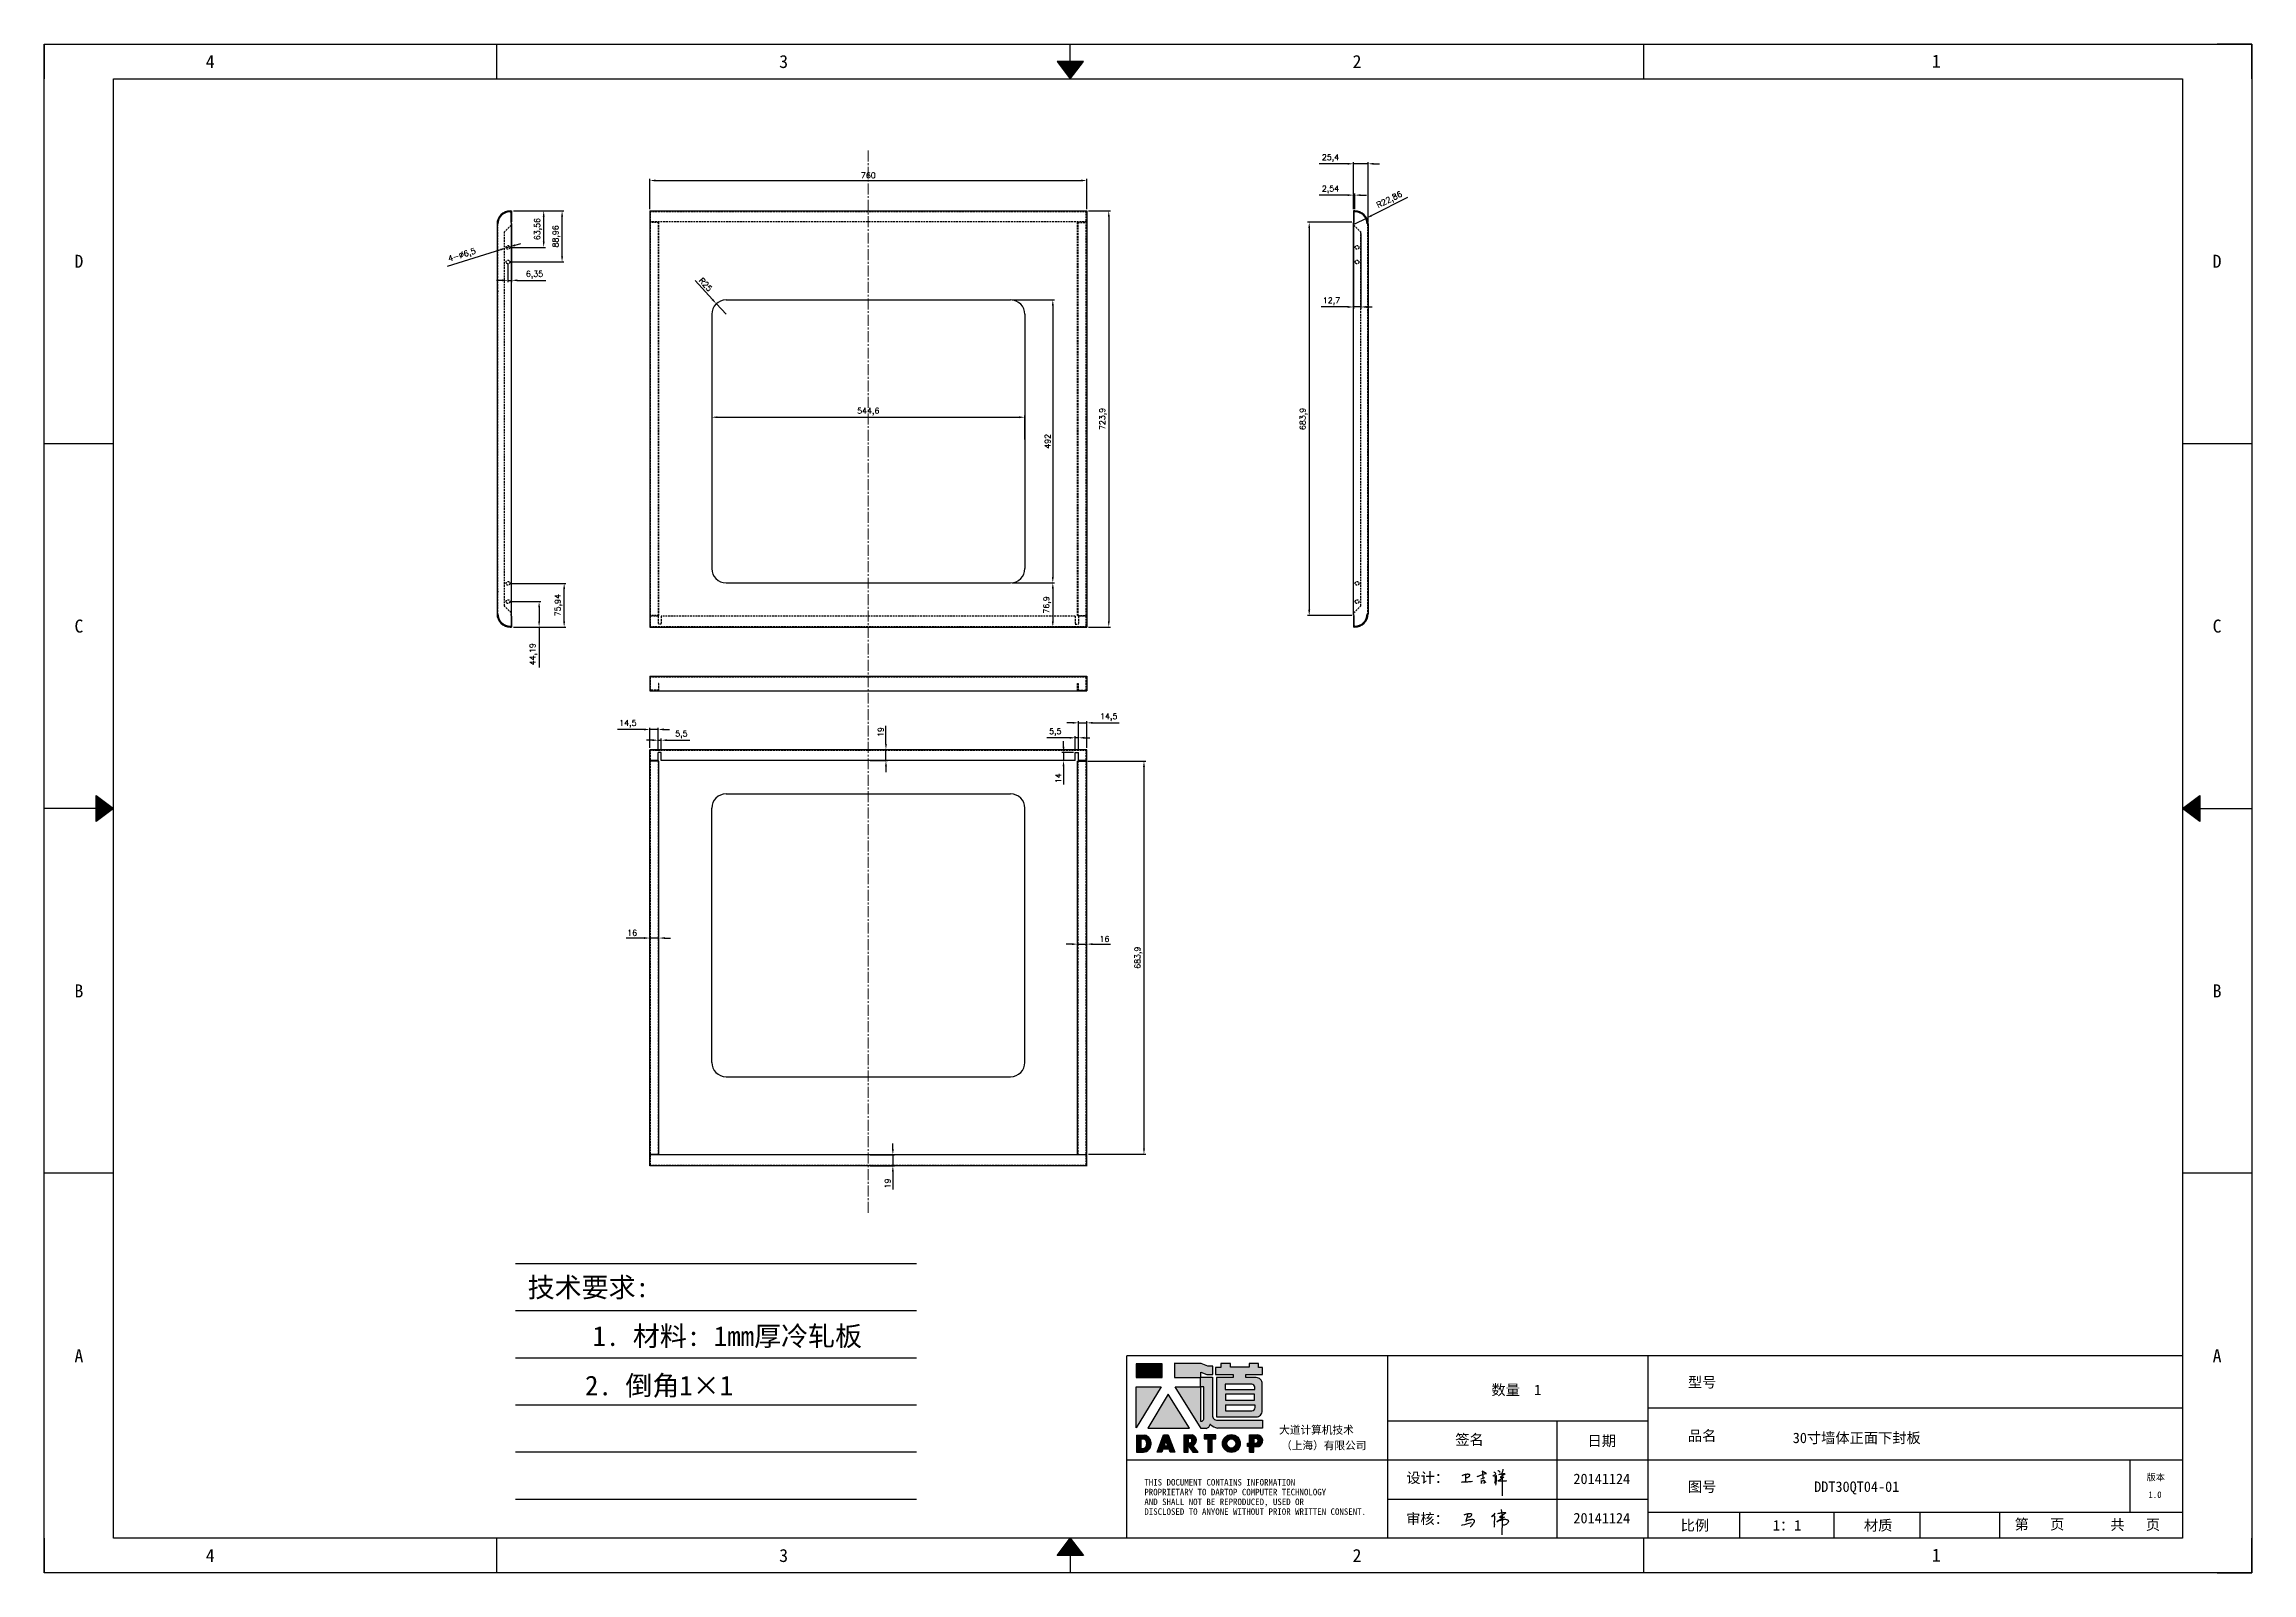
# Model space of a CAD drawing. Header units: millimetres. Extents: x 25928 to 50356, y -44172 to 20163.
# Drawn here: x 31999 to 35839, y -8789 to -6130 of the extents above; entities that cross this region are included whole.
import ezdxf
from ezdxf.enums import TextEntityAlignment as Align

# ---------------------------------------------------------------- set-up
doc = ezdxf.new("R2010")
doc.units = ezdxf.units.MM
for name, pattern in [('CENTER2', [28.575, 19.05, -3.175, 3.175, -3.175]), ('DOT', [0.25, 0, -0.25]), ('HIDDEN2', [4.7625, 3.175, -1.5875])]:
    doc.linetypes.add(name, pattern=pattern)
for name, color, linetype in [('4', 7, 'Continuous'), ('hidden', 3, 'HIDDEN2'), ('print', 30, 'Continuous')]:
    doc.layers.add(name, color=color, linetype=linetype)
doc.layers.add('cen', color=1, linetype='CENTER2', lineweight=9)
doc.layers.add('dim', color=2, linetype='Continuous', lineweight=9)
doc.styles.add('Dartop', font='')
doc.styles.add('HZ', font='')
doc.styles.add('hzHT', font='simhei.ttf')
doc.styles.get("Standard").update_dxf_attribs({"font": 'txt', "bigfont": 'gbcbig.shx'})
doc.styles.get('Dartop').set_extended_font_data('FangSong_GB2312')
doc.styles.get('HZ').set_extended_font_data('SimSun')
doc.dimstyles.new('2-small', dxfattribs={"dimtxt": 10, "dimasz": 10, "dimexe": 3, "dimexo": 3, "dimgap": 4, "dimtad": 1, "dimtxsty": 'Standard', "dimcen": 5, "dimadec": 0, "dimazin": 0, "dimtfac": 1, "dimtmove": 0, "dimatfit": 3, "dimfxl": 0, "dimarcsym": 0})

msp = doc.modelspace()

# ---------------------------------------------------------------- texts
at = {"color": 0}
for s, height, style, p in [('4', 22.662, 'Dartop', (32288.238, -6159.784)), ('3', 22.662, 'Dartop', (33285.367, -6159.784)), ('2', 22.662, 'Dartop', (34282.496, -6159.784)), ('1', 22.662, 'Dartop', (35289.955, -6159.065)), ('D', 22.662, 'Dartop', (32059.864, -6507.269)), ('D', 22.662, 'Dartop', (35778.19, -6507.269)), ('C', 22.662, 'Dartop', (32059.864, -7141.805)), ('C', 22.662, 'Dartop', (35778.19, -7141.805)), ('B', 22.662, 'Dartop', (32059.864, -7776.342)), ('B', 22.662, 'Dartop', (35778.19, -7776.342)), ('A', 22.662, 'Dartop', (32059.864, -8410.879)), ('A', 22.662, 'Dartop', (35778.19, -8410.879)), ('型号', 18.1296, 'hzHT', (34882.675, -8456.995)), ('数量  1', 18.1296, 'hzHT', (34559.557, -8470.308)), ('签名', 18.1296, 'hzHT', (34478.118, -8556.707)), ('日期', 18.1296, 'hzHT', (34708.162, -8558.938)), ('品名', 18.1296, 'hzHT', (34882.675, -8550.065)), ('30寸墙体正面下封板', 18.1296, 'hzHT', (35151.526, -8553.784)), ('20141124', 18.1296, 'hzHT', (34708.162, -8625.032)), ('图号', 18.1296, 'hzHT', (34882.675, -8638.68)), ('DDT30QT04-01', 18.12962, 'hzHT', (35151.526, -8638.68)), ('版本', 11.331, 'hzHT', (35671.561, -8622.257)), ('1.0', 11.331, 'Dartop', (35670.198, -8652.539)), ('20141124', 18.1296, 'hzHT', (34708.162, -8693.351)), ('比例', 18.1296, 'hzHT', (34870.034, -8705.957)), ('1：1', 18.1296, 'hzHT', (35030.297, -8705.957)), ('材质', 18.1296, 'hzHT', (35188.784, -8705.957)), ('第   页', 18.1296, 'hzHT', (35469.235, -8704.077)), ('共   页', 18.1296, 'hzHT', (35635.771, -8704.737)), ('4', 22.662, 'Dartop', (32288.238, -8758.364)), ('3', 22.662, 'Dartop', (33285.367, -8758.364)), ('2', 22.662, 'Dartop', (34282.496, -8758.364)), ('1', 22.662, 'Dartop', (35289.955, -8757.645))]:
    msp.add_text(s, height=height, dxfattribs=dict(at, style=style)).set_placement(p, align=Align.MIDDLE_CENTER)
at = {"style": 'HZ'}
for s, p in [('技术要求:', (32945.81, -8291.961)), ('1. 材料: 1mm厚冷轧板                     ', (33433.043, -8376.69)), ('2. 倒角1×1         ', (33174.084, -8462.758))]:
    msp.add_text(s, height=34.398, dxfattribs=at).set_placement(p, align=Align.MIDDLE_CENTER)
at = {"color": 0, "style": 'hzHT'}
for s, height, p in [('THIS DOCUMENT CONTAINS INFORMATION', 11.33101, (33912.725, -8636.705)), ('设计：', 18.1296, (34368.292, -8632.241)), ('AND SHALL NOT BE REPRODUCED, USED OR', 11.33101, (33912.725, -8670.698)), ('DISCLOSED TO ANYONE WITHOUT PRIOR WRITTEN CONSENT.', 11.33101, (33912.725, -8687.695)), ('PROPRIETARY TO DARTOP COMPUTER TECHNOLOGY', 11.33101, (33912.725, -8653.702)), ('审核：', 18.1296, (34368.022, -8703.633))]:
    msp.add_text(s, height=height, dxfattribs=at).set_placement(p)
at = {"layer": '4', "color": 0, "style": 'hzHT'}
for s, p in [('大道计算机技术', (34147.082, -8546.706)), ('（上海）有限公司', (34150.503, -8573.806))]:
    msp.add_text(s, height=13.5972, dxfattribs=at).set_placement(p)

# ---------------------------------------------------------------- blocks, each defined once
blk = doc.blocks.new('*U401')
at = {"color": 254, "linetype": 'Continuous', "extrusion": (0, 0, -1)}
for points in [[(-17, 0.333), (-16.812, 0.25), (-17, 0.5)], [(-17, 0.333), (-17.188, 0.25), (-16.812, 0.25)], [(-17, 0.333), (-17, 0.5), (-17.188, 0.25)]]:
    blk.add_solid(points, dxfattribs=at)
blk = doc.blocks.new('*U400')
at = {"color": 254, "linetype": 'Continuous', "extrusion": (0, 0, -1)}
for points in [[(-33.167, 11), (-33, 11), (-33.25, 11.188)], [(-33.167, 11), (-33.25, 11.188), (-33.25, 10.812)], [(-33.167, 11), (-33.25, 10.812), (-33, 11)]]:
    blk.add_solid(points, dxfattribs=at)
blk = doc.blocks.new('*U402')
at = {"color": 254, "linetype": 'Continuous'}
for points in [[(17, 21.667), (17.188, 21.75), (16.812, 21.75)], [(17, 21.667), (16.812, 21.75), (17, 21.5)], [(17, 21.667), (17, 21.5), (17.188, 21.75)]]:
    blk.add_solid(points, dxfattribs=at)
blk = doc.blocks.new('*U399')
at = {"color": 254, "linetype": 'Continuous', "extrusion": (0, 0, -1)}
for points in [[(-0.833, 11), (-0.75, 10.812), (-0.75, 11.188)], [(-0.833, 11), (-0.75, 11.188), (-1, 11)], [(-0.833, 11), (-1, 11), (-0.75, 10.812)]]:
    blk.add_solid(points, dxfattribs=at)
blk = doc.blocks.new('dadao')
for p, q in [((48, 19.2), (44.9, 10.4)), ((44.9, 10.4), (51.2, 10.4)), ((51.2, 10.4), (48, 19.2))]:
    blk.add_line(p, q)
for points in [[(41.8, 121.6), (41.8, 143.7), (-0.4, 143.7), (-0.4, 121.6), (41.8, 121.6)], [(104.8, 122), (104.8, 130.3), (114.1, 126.3), (124.2, 126.3), (124.2, 139.6), (115.9, 139.6), (105.1, 143.9), (61.5, 143.9)], [(61.7, 144), (61.7, 121.3), (103.9, 121.3)], [(113.4, 38.7), (105.1, 38.7), (63, 106.5), (103.9, 106.5), (103.9, 120.9), (103.9, 121.3)], [(109.7, 53.6), (109.7, 106.2), (104.3, 106.2), (104.3, 50.4), (106.6, 50.4)], [(144.6, 94.4), (144.6, 84.8), (192, 84.8), (192, 94.1), (144.9, 94.1)], [(120.2, 45), (119.5, 45), (119.5, 44.6)], [(0, 28), (0, 0), (11.8, 0)], [(0.1, 28), (14, 28)], [(7.1, 21.8), (7.1, 6.1), (12, 6.1)], [(7.1, 21.8), (11.4, 21.8)], [(76.8, 28.2), (76.8, 0), (84.1, 0), (84.1, 11.1), (91.6, -0.1), (100.3, -0.1), (91.7, 11.1)], [(76.8, 28.2), (90.6, 28.2)], [(84, 22.7), (84, 15.3), (87.2, 15.3)], [(84, 22.7), (87.3, 22.7)], [(183.7, 0), (183.7, 9.6), (180.6, 9.6), (180.6, 14.9), (183.8, 14.9), (183.8, 28.1), (196.1, 28.1), (196.5, 28.1)], [(183.7, 0), (190.9, 0), (190.9, 9.6), (198.8, 9.6)], [(194.9, 22.3), (190.8, 22.3), (190.8, 15), (194.4, 15)]]:
    blk.add_lwpolyline(points)
blk.add_lwpolyline([(137.1, 144.2), (137.1, 137.9), (128.3, 137.9), (128.3, 126.5), (157.3, 126.5), (157.3, 121.5), (130.3, 121.5), (130.3, 57.5), (194.4, 57.5, 0.414214), (204.4, 67.5), (204.4, 111.3, 0.414214), (194.4, 121.3), (177.5, 121.3), (177.5, 126.3), (204.7, 126.3), (204.7, 137.7), (198.2, 137.7), (198.2, 143.9), (183.3, 143.9), (183.3, 138), (153, 138), (153, 144.2), (137.1, 144.2)], format="xyb", close=True)
for points in [[(104.8, 122), (123.4, 122), (123.4, 60, 0.414214), (131.4, 52), (204.8, 52), (204.8, 39.1), (131.7, 39.1)], [(144.3, 110.8), (144.3, 101.8), (192.3, 101.8), (192.3, 105.5, 0.414214), (187.3, 110.5), (144.3, 110.5)], [(144.6, 77), (144.6, 67.5), (187.6, 67.5, 0.414214), (192.6, 72.5), (192.6, 76.4), (144.6, 76.4)]]:
    blk.add_lwpolyline(points, format="xyb")
for points in [[(-0.3, 106.2), (40.4, 106.2), (-0.3, 39.7), (-0.3, 106.2)], [(51.7, 94.1), (18.4, 39.3), (86.2, 39.3)], [(43.8, 28.2), (51.8, 28.2), (62.6, -0.1), (55, -0.1), (53.2, 5), (42.9, 5), (41.1, 0), (33.6, 0)], [(110, 28.1), (110, 21.9), (116, 21.9), (116, -0.1), (123.2, -0.1), (123.2, 22), (129.2, 22), (129.2, 28.1), (110, 28.1)]]:
    blk.add_lwpolyline(points, close=True)
for radius in [14.5, 7.44]:
    blk.add_circle((154.2, 14.2), radius)
for centre, radius, start, end in [((99.2, 60.7), 12.6, 305.6399, 325.969), ((111.6, 46.7), 8.19, 282.9811, 347.6627), ((136, 61.7), 22.9, 226.7358, 259.3209), ((8.5, 13.9), 8.49, 294.2143, 69.7177), ((9.6, 14.2), 14.4, 278.6604, 72.3203), ((86.4, 19), 3.8, 282.527, 76.7196), ((88.6, 19.4), 8.95, 290.6073, 77.2124), ((193.7, 18.7), 3.8, 280.9891, 72.5513), ((195.7, 18.6), 9.51, 288.8959, 85.2442)]:
    blk.add_arc(centre, radius, start, end)
blk = doc.blocks.new('h')
for p, q in [((20768.1, -2360.9), (20773, -2359.1)), ((20769.5, -2366.9), (20769.8, -2370.6)), ((20769.8, -2370.6), (20770.9, -2378)), ((20770.9, -2378), (20771.5, -2370.6)), ((20772.4, -2369.3), (20774.9, -2367.8)), ((20773, -2359.1), (20784.1, -2355.2)), ((20773.3, -2331.8), (20775.3, -2338.7)), ((20789.1, -2340.9), (20773.5, -2331.9)), ((20775.3, -2338.7), (20775.6, -2351.2)), ((20775.6, -2351.2), (20775.5, -2357.3)), ((20782.2, -2369.2), (20780, -2377.1)), ((20780, -2377.1), (20788.3, -2371.3)), ((20780.1, -2366.4), (20780.8, -2366.4)), ((20781.9, -2367.4), (20782.2, -2369.2)), ((20845.7, -2343.5), (20848.4, -2353)), ((20848.9, -2370.3), (20847.9, -2424)), ((20848.4, -2353), (20848.9, -2370.3))]:
    blk.add_line(p, q)
for points in [[(20696.6, -2372.4, 0.002073), (20710.6, -2371.9, 0.016137), (20719.6, -2371.3, 0.008314), (20736.9, -2369.3)], [(20699.1, -2348.2, -0.029745), (20704.6, -2345.4, -0.046842), (20708.4, -2344.2, -0.00919), (20714.3, -2343, -0.018517), (20717.2, -2342.5, -0.037841), (20720.3, -2342.4, -0.039541), (20723.2, -2342.8, -0.149785), (20726, -2344.3, -0.204935), (20726.9, -2346.6, -0.074872), (20726.5, -2348.3, -0.061615), (20725.6, -2350.3, -0.034204), (20723.8, -2352.6, -0.045776), (20722.3, -2354.1, -0.054985), (20720.4, -2355.3, -0.036348), (20717.3, -2356.5, -0.067752), (20715.7, -2356.8, -0.043553), (20713.2, -2356.7)], [(20755, -2351.9, -0.024077), (20759.9, -2350.1, -0.013147), (20768.7, -2346.5, -0.00522), (20775.4, -2344.1, -0.018517), (20777.3, -2343.4, -0.008274), (20786.3, -2341, -0.039541), (20788.3, -2340.8, -0.079216), (20789.4, -2341, -0.204935)], [(20813.5, -2350.1, 0.007348), (20815.9, -2348.7, 0.008421), (20818, -2347.3, 0.009459), (20819.7, -2346.2, -0.016325), (20820.7, -2345.5, -0.173771), (20821.8, -2345.3, -0.085159), (20823.9, -2346, -0.125883), (20826, -2347.9, -0.160659), (20826.6, -2350.1, -0.010447), (20826.5, -2352.3, -0.008247), (20826.2, -2355.1, -0.002698), (20825.3, -2374, 0.001562), (20823.9, -2383.7, 0.016137)], [(20816.8, -2335, -0.053561), (20819.6, -2336.1, -0.075272), (20821.3, -2337.3, -0.005295), (20822.5, -2338.5, -0.009337), (20823.1, -2339.1, -0.026146), (20823.7, -2339.8, -0.016644), (20824.5, -2340.9)], [(20832.1, -2329.2, -0.053561), (20834.9, -2330.3, -0.075272), (20836.7, -2331.5, -0.005295), (20837.8, -2332.6, -0.009337), (20838.5, -2333.3, -0.026146), (20839, -2334, -0.016644), (20839.8, -2335.1)], [(20836, -2343.7, -0.02797), (20842.1, -2342.6, -0.048868), (20845.6, -2342.2, -0.00919), (20851.1, -2341.4, -0.018517), (20853.9, -2341.1, -0.037841), (20856.7, -2341.2, -0.039541), (20859.4, -2341.6, -0.018282), (20840.6, -2354.7, -0.000937)], [(20847.6, -2340.2, 0.021784), (20849.6, -2335.9, 0.028296), (20850.8, -2332.4, 0.008136), (20851.9, -2328.2, 0.028913), (20852.2, -2327, 0.08193), (20852.1, -2325.9, 0.075058), (20851.7, -2324.7, 0.275043)]]:
    blk.add_lwpolyline(points, format="xyb")
for points in [[(20711.3, -2343.5), (20711.3, -2343.5), (20711.5, -2355.8), (20710.7, -2368), (20710.6, -2371.9)], [(20821.5, -2350.6), (20822.4, -2359.2), (20822.2, -2364.9), (20821.7, -2369), (20821.3, -2376.3), (20823.6, -2368.5), (20827.2, -2366.3), (20829.5, -2366.3)], [(20840.6, -2354.7), (20850, -2354.7), (20855, -2354.3), (20845.9, -2361.1), (20840.5, -2364), (20833, -2367.5), (20863.2, -2367.4), (20865.9, -2367.3)]]:
    blk.add_lwpolyline(points)
for centre, radius, start, end in [((20773.7, -2371.2), 2.3, 121.9907, 163.60158), ((20787.5, -2406), 40.3, 100.61827, 108.24823), ((20780.8, -2367.6), 1.15, 9.4675, 90)]:
    blk.add_arc(centre, radius, start, end)
blk = doc.blocks.new('*D436')
at = {"layer": 'Defpoints', "color": 0}
for p in [(33812.6, -6366.8), (33052.6, -6419.5, 72.7), (33812.6, -6419.5, 68.2)]:
    blk.add_point(p, dxfattribs=at)
at = {"layer": 'dim', "color": 0, "lineweight": -2}
for p, q in [((33052.6, -6416.5), (33052.6, -6363.8)), ((33062.6, -6366.8), (33802.6, -6366.8)), ((33812.6, -6416.5), (33812.6, -6363.8))]:
    blk.add_line(p, q, dxfattribs=at)
at = {"layer": 'dim', "color": 0}
for points in [[(33062.6, -6365.1), (33062.6, -6368.4), (33052.6, -6366.8)], [(33802.6, -6365.1), (33802.6, -6368.4), (33812.6, -6366.8)]]:
    blk.add_solid(points, dxfattribs=at)
at = {"layer": 'dim', "color": 0, "insert": (33432.6, -6357.8), "char_height": 10, "attachment_point": 5}
blk.add_mtext('760', dxfattribs=at)
blk = doc.blocks.new('*D437')
at = {"layer": 'Defpoints', "color": 0}
for p in [(33812.6, -6419.5, 68.2), (33812.6, -7143.4, 13.9), (33850.8, -7143.4)]:
    blk.add_point(p, dxfattribs=at)
at = {"layer": 'dim', "color": 0, "lineweight": -2}
for p, q in [((33815.6, -6419.5), (33853.8, -6419.5)), ((33850.8, -6429.5), (33850.8, -7133.4)), ((33815.6, -7143.4), (33853.8, -7143.4))]:
    blk.add_line(p, q, dxfattribs=at)
at = {"layer": 'dim', "color": 0}
for points in [[(33849.2, -6429.5), (33852.5, -6429.5), (33850.8, -6419.5)], [(33849.2, -7133.4), (33852.5, -7133.4), (33850.8, -7143.4)]]:
    blk.add_solid(points, dxfattribs=at)
at = {"layer": 'dim', "color": 0, "insert": (33841, -6781.5), "char_height": 10, "attachment_point": 5, "rotation": 90}
blk.add_mtext('723,9', dxfattribs=at)
blk = doc.blocks.new('*D407')
at = {"layer": 'Defpoints', "color": 0}
for p in [(34278.8, -6442.4, 78.2), (34299.2, -6432.1, 78.2)]:
    blk.add_point(p, dxfattribs=at)
at = {"layer": 'dim', "color": 0, "lineweight": -2}
for p, q in [((34370.4, -6396.3), (34308.2, -6427.6)), ((34278.8, -6442.4), (34299.2, -6432.1))]:
    blk.add_line(p, q, dxfattribs=at)
at = {"layer": 'dim', "color": 0}
blk.add_solid([(34307.4, -6426.1), (34308.9, -6429.1), (34299.2, -6432.1)], dxfattribs=at)
at = {"layer": 'dim', "color": 0, "insert": (34339.3, -6401), "char_height": 10, "attachment_point": 5, "rotation": 26.6878}
blk.add_mtext('R22,86', dxfattribs=at)
blk = doc.blocks.new('*D438')
at = {"layer": 'Defpoints', "color": 0}
for p in [(34276.3, -6337.7), (34276.3, -6419.5, 78.2), (34301.7, -6442.4, 78.2)]:
    blk.add_point(p, dxfattribs=at)
at = {"layer": 'dim', "color": 0, "lineweight": -2}
for p, q in [((34276.3, -6416.5), (34276.3, -6334.7)), ((34301.7, -6439.4), (34301.7, -6334.7)), ((34266.3, -6337.7), (34216.6, -6337.7)), ((34301.7, -6337.7), (34276.3, -6337.7)), ((34311.7, -6337.7), (34321.7, -6337.7))]:
    blk.add_line(p, q, dxfattribs=at)
at = {"layer": 'dim', "color": 0}
for points in [[(34266.3, -6336), (34266.3, -6339.3), (34276.3, -6337.7)], [(34311.7, -6336), (34311.7, -6339.3), (34301.7, -6337.7)]]:
    blk.add_solid(points, dxfattribs=at)
at = {"layer": 'dim', "color": 0, "insert": (34236.4, -6327.8), "char_height": 10, "attachment_point": 5}
blk.add_mtext('25,4', dxfattribs=at)
blk = doc.blocks.new('*D439')
at = {"layer": 'Defpoints', "color": 0}
for p in [(34276.3, -6392.2), (34276.3, -6419.5, 78.2), (34278.8, -6419.5, 78.2)]:
    blk.add_point(p, dxfattribs=at)
at = {"layer": 'dim', "color": 0, "lineweight": -2}
for p, q in [((34266.3, -6392.2), (34216.6, -6392.2)), ((34276.3, -6416.5), (34276.3, -6389.2)), ((34278.8, -6392.2), (34276.3, -6392.2)), ((34278.8, -6416.5), (34278.8, -6389.2)), ((34288.8, -6392.2), (34298.8, -6392.2))]:
    blk.add_line(p, q, dxfattribs=at)
at = {"layer": 'dim', "color": 0}
for points in [[(34266.3, -6390.5), (34266.3, -6393.8), (34276.3, -6392.2)], [(34288.8, -6390.5), (34288.8, -6393.8), (34278.8, -6392.2)]]:
    blk.add_solid(points, dxfattribs=at)
at = {"layer": 'dim', "color": 0, "insert": (34236.4, -6382.3), "char_height": 10, "attachment_point": 5}
blk.add_mtext('2,54', dxfattribs=at)
blk = doc.blocks.new('*D440')
at = {"layer": 'Defpoints', "color": 0}
for p in [(32812.4, -6419.5, 78.2), (32868.1, -6419.5), (32806, -6483.1, 78.2)]:
    blk.add_point(p, dxfattribs=at)
at = {"layer": 'dim', "color": 0, "lineweight": -2}
for p, q in [((32815.4, -6419.5), (32871.1, -6419.5)), ((32868.1, -6473.1), (32868.1, -6429.5)), ((32809, -6483.1), (32871.1, -6483.1))]:
    blk.add_line(p, q, dxfattribs=at)
at = {"layer": 'dim', "color": 0}
for points in [[(32866.5, -6429.5), (32869.8, -6429.5), (32868.1, -6419.5)], [(32866.5, -6473.1), (32869.8, -6473.1), (32868.1, -6483.1)]]:
    blk.add_solid(points, dxfattribs=at)
at = {"layer": 'dim', "color": 0, "insert": (32858.3, -6451.3), "char_height": 10, "attachment_point": 5, "rotation": 90}
blk.add_mtext('63,56', dxfattribs=at)
blk = doc.blocks.new('*D441')
at = {"layer": 'Defpoints', "color": 0}
for p in [(32812.4, -6419.5, 78.2), (32900.1, -6419.5), (32806, -6508.5, 78.2)]:
    blk.add_point(p, dxfattribs=at)
at = {"layer": 'dim', "color": 0, "lineweight": -2}
for p, q in [((32815.4, -6419.5), (32903.1, -6419.5)), ((32900.1, -6498.5), (32900.1, -6429.5)), ((32809, -6508.5), (32903.1, -6508.5))]:
    blk.add_line(p, q, dxfattribs=at)
at = {"layer": 'dim', "color": 0}
for points in [[(32898.4, -6429.5), (32901.8, -6429.5), (32900.1, -6419.5)], [(32898.4, -6498.5), (32901.8, -6498.5), (32900.1, -6508.5)]]:
    blk.add_solid(points, dxfattribs=at)
at = {"layer": 'dim', "color": 0, "insert": (32890.3, -6464), "char_height": 10, "attachment_point": 5, "rotation": 90}
blk.add_mtext('88,96', dxfattribs=at)
blk = doc.blocks.new('*D442')
at = {"layer": 'Defpoints', "color": 0}
for p in [(32806, -7099.2, 78.2), (32860.2, -7099.2), (32812.4, -7143.4, 78.2)]:
    blk.add_point(p, dxfattribs=at)
at = {"layer": 'dim', "color": 0, "lineweight": -2}
for p, q in [((32809, -7099.2), (32863.2, -7099.2)), ((32860.2, -7109.2), (32860.2, -7133.4)), ((32815.4, -7143.4), (32863.2, -7143.4)), ((32860.2, -7143.4), (32860.2, -7213.9))]:
    blk.add_line(p, q, dxfattribs=at)
at = {"layer": 'dim', "color": 0}
for points in [[(32858.5, -7109.2), (32861.8, -7109.2), (32860.2, -7099.2)], [(32858.5, -7133.4), (32861.8, -7133.4), (32860.2, -7143.4)]]:
    blk.add_solid(points, dxfattribs=at)
at = {"layer": 'dim', "color": 0, "insert": (32850.3, -7190.8), "char_height": 10, "attachment_point": 5, "rotation": 90}
blk.add_mtext('44,19', dxfattribs=at)
blk = doc.blocks.new('*D443')
at = {"layer": 'Defpoints', "color": 0}
for p in [(32806, -7067.5, 78.2), (32903.7, -7067.5), (32812.4, -7143.4, 78.2)]:
    blk.add_point(p, dxfattribs=at)
at = {"layer": 'dim', "color": 0, "lineweight": -2}
for p, q in [((32809, -7067.5), (32906.7, -7067.5)), ((32903.7, -7133.4), (32903.7, -7077.5)), ((32815.4, -7143.4), (32906.7, -7143.4))]:
    blk.add_line(p, q, dxfattribs=at)
at = {"layer": 'dim', "color": 0}
for points in [[(32902, -7077.5), (32905.4, -7077.5), (32903.7, -7067.5)], [(32902, -7133.4), (32905.4, -7133.4), (32903.7, -7143.4)]]:
    blk.add_solid(points, dxfattribs=at)
at = {"layer": 'dim', "color": 0, "insert": (32893.9, -7105.5), "char_height": 10, "attachment_point": 5, "rotation": 90}
blk.add_mtext('75,94', dxfattribs=at)
blk = doc.blocks.new('*D444')
at = {"layer": 'Defpoints', "color": 0}
for p in [(32802.9, -6484.1, 78.2), (32809.2, -6482.1, 78.2)]:
    blk.add_point(p, dxfattribs=at)
at = {"layer": 'dim', "color": 0, "lineweight": -2}
for p, q in [((32700.7, -6515.5), (32793.4, -6487)), ((32809.2, -6482.1), (32802.9, -6484.1)), ((32818.7, -6479.2), (32828.3, -6476.3))]:
    blk.add_line(p, q, dxfattribs=at)
at = {"layer": 'dim', "color": 0}
for points in [[(32792.9, -6485.4), (32793.9, -6488.6), (32802.9, -6484.1)], [(32818.2, -6477.6), (32819.2, -6480.8), (32809.2, -6482.1)]]:
    blk.add_solid(points, dxfattribs=at)
at = {"layer": 'dim', "color": 0, "insert": (32726.3, -6497.3), "char_height": 10, "attachment_point": 5, "rotation": 17.0711}
blk.add_mtext('4-∅6,5', dxfattribs=at)
blk = doc.blocks.new('*D445')
at = {"layer": 'Defpoints', "color": 0}
for p in [(32812.4, -6438.5, 78.2), (32806, -6508.5, 78.2), (32812.4, -6540.4)]:
    blk.add_point(p, dxfattribs=at)
at = {"layer": 'dim', "color": 0, "lineweight": -2}
for p, q in [((32812.4, -6441.5), (32812.4, -6543.4)), ((32806, -6511.5), (32806, -6543.4)), ((32796, -6540.4), (32786, -6540.4)), ((32806, -6540.4), (32812.4, -6540.4)), ((32822.4, -6540.4), (32872.1, -6540.4))]:
    blk.add_line(p, q, dxfattribs=at)
at = {"layer": 'dim', "color": 0}
for points in [[(32796, -6538.7), (32796, -6542.1), (32806, -6540.4)], [(32822.4, -6538.7), (32822.4, -6542.1), (32812.4, -6540.4)]]:
    blk.add_solid(points, dxfattribs=at)
at = {"layer": 'dim', "color": 0, "insert": (32852.2, -6530.6), "char_height": 10, "attachment_point": 5}
blk.add_mtext('6,35', dxfattribs=at)
blk = doc.blocks.new('*D446')
at = {"layer": 'Defpoints', "color": 0}
for p in [(34276.3, -6439.5, 78.2), (34289, -6456.2, 78.2), (34276.3, -6586.7)]:
    blk.add_point(p, dxfattribs=at)
at = {"layer": 'dim', "color": 0, "lineweight": -2}
for p, q in [((34276.3, -6442.5), (34276.3, -6589.7)), ((34289, -6459.2), (34289, -6589.7)), ((34266.3, -6586.7), (34219.9, -6586.7)), ((34289, -6586.7), (34276.3, -6586.7)), ((34299, -6586.7), (34309, -6586.7))]:
    blk.add_line(p, q, dxfattribs=at)
at = {"layer": 'dim', "color": 0}
for points in [[(34266.3, -6585), (34266.3, -6588.4), (34276.3, -6586.7)], [(34299, -6585), (34299, -6588.4), (34289, -6586.7)]]:
    blk.add_solid(points, dxfattribs=at)
at = {"layer": 'dim', "color": 0, "insert": (34238.1, -6576.9), "char_height": 10, "attachment_point": 5}
blk.add_mtext('12,7', dxfattribs=at)
blk = doc.blocks.new('*D447')
at = {"layer": 'Defpoints', "color": 0}
for p in [(34276.3, -6439.5, 78.2), (34199.4, -7123.4), (34276.3, -7123.4, 78.2)]:
    blk.add_point(p, dxfattribs=at)
at = {"layer": 'dim', "color": 0, "lineweight": -2}
for p, q in [((34273.3, -6439.5), (34196.4, -6439.5)), ((34199.4, -6449.5), (34199.4, -7113.4)), ((34273.3, -7123.4), (34196.4, -7123.4))]:
    blk.add_line(p, q, dxfattribs=at)
at = {"layer": 'dim', "color": 0}
for points in [[(34197.7, -6449.5), (34201.1, -6449.5), (34199.4, -6439.5)], [(34197.7, -7113.4), (34201.1, -7113.4), (34199.4, -7123.4)]]:
    blk.add_solid(points, dxfattribs=at)
at = {"layer": 'dim', "color": 0, "insert": (34189.6, -6781.5), "char_height": 10, "attachment_point": 5, "rotation": 90}
blk.add_mtext('683,9', dxfattribs=at)
blk = doc.blocks.new('*D448')
at = {"layer": 'Defpoints', "color": 0}
for p in [(33811.6, -7376.7, 44.4), (33812.4, -8060.6, 44.4), (33912, -8060.6)]:
    blk.add_point(p, dxfattribs=at)
at = {"layer": 'dim', "color": 0, "lineweight": -2}
for p, q in [((33814.6, -7376.7), (33915, -7376.7)), ((33912, -7386.7), (33912, -8050.6)), ((33815.4, -8060.6), (33915, -8060.6))]:
    blk.add_line(p, q, dxfattribs=at)
at = {"layer": 'dim', "color": 0}
for points in [[(33910.4, -7386.7), (33913.7, -7386.7), (33912, -7376.7)], [(33910.4, -8050.6), (33913.7, -8050.6), (33912, -8060.6)]]:
    blk.add_solid(points, dxfattribs=at)
at = {"layer": 'dim', "color": 0, "insert": (33902.2, -7718.7), "char_height": 10, "attachment_point": 5, "rotation": 90}
blk.add_mtext('683,9', dxfattribs=at)
blk = doc.blocks.new('*D449')
at = {"layer": 'Defpoints', "color": 0}
for p in [(33433, -8061.6, 23.4), (33433, -8080.6, 28.9), (33475.3, -8080.6)]:
    blk.add_point(p, dxfattribs=at)
at = {"layer": 'dim', "color": 0, "lineweight": -2}
for p, q in [((33436, -8061.6), (33478.3, -8061.6)), ((33475.3, -8051.6), (33475.3, -8041.6)), ((33475.3, -8061.6), (33475.3, -8080.6)), ((33436, -8080.6), (33478.3, -8080.6)), ((33475.3, -8090.6), (33475.3, -8122))]:
    blk.add_line(p, q, dxfattribs=at)
at = {"layer": 'dim', "color": 0}
for points in [[(33473.7, -8051.6), (33477, -8051.6), (33475.3, -8061.6)], [(33473.7, -8090.6), (33477, -8090.6), (33475.3, -8080.6)]]:
    blk.add_solid(points, dxfattribs=at)
at = {"layer": 'dim', "color": 0, "insert": (33466.3, -8111.3), "char_height": 10, "attachment_point": 5, "rotation": 90}
blk.add_mtext('19', dxfattribs=at)
blk = doc.blocks.new('*D450')
at = {"layer": 'Defpoints', "color": 0}
for p in [(33432.6, -7356.7, 23.2), (33463.3, -7356.7), (33432.6, -7375.7, 23.3)]:
    blk.add_point(p, dxfattribs=at)
at = {"layer": 'dim', "color": 0, "lineweight": -2}
for p, q in [((33463.3, -7346.7), (33463.3, -7315.4)), ((33435.6, -7356.7), (33466.3, -7356.7)), ((33463.3, -7375.7), (33463.3, -7356.7)), ((33435.6, -7375.7), (33466.3, -7375.7)), ((33463.3, -7385.7), (33463.3, -7395.7))]:
    blk.add_line(p, q, dxfattribs=at)
at = {"layer": 'dim', "color": 0}
for points in [[(33461.7, -7346.7), (33465, -7346.7), (33463.3, -7356.7)], [(33461.7, -7385.7), (33465, -7385.7), (33463.3, -7375.7)]]:
    blk.add_solid(points, dxfattribs=at)
at = {"layer": 'dim', "color": 0, "insert": (33454.3, -7326.1), "char_height": 10, "attachment_point": 5, "rotation": 90}
blk.add_mtext('19', dxfattribs=at)
blk = doc.blocks.new('*D451')
at = {"layer": 'Defpoints', "color": 0}
for p in [(33812.6, -7695), (33796.6, -7718.7, 44.4), (33812.6, -7718.7, 45.6)]:
    blk.add_point(p, dxfattribs=at)
at = {"layer": 'dim', "color": 0, "lineweight": -2}
for p, q in [((33786.6, -7695), (33776.6, -7695)), ((33796.6, -7715.7), (33796.6, -7692)), ((33796.6, -7695), (33812.6, -7695)), ((33812.6, -7715.7), (33812.6, -7692)), ((33822.6, -7695), (33854, -7695))]:
    blk.add_line(p, q, dxfattribs=at)
at = {"layer": 'dim', "color": 0}
for points in [[(33786.6, -7693.4), (33786.6, -7696.7), (33796.6, -7695)], [(33822.6, -7693.4), (33822.6, -7696.7), (33812.6, -7695)]]:
    blk.add_solid(points, dxfattribs=at)
at = {"layer": 'dim', "color": 0, "insert": (33843.3, -7686), "char_height": 10, "attachment_point": 5}
blk.add_mtext('16', dxfattribs=at)
blk = doc.blocks.new('*D452')
at = {"layer": 'Defpoints', "color": 0}
for p in [(33052.6, -7684.4), (33052.6, -7718.7, 40), (33068.6, -7718.7, 44.4)]:
    blk.add_point(p, dxfattribs=at)
at = {"layer": 'dim', "color": 0, "lineweight": -2}
for p, q in [((33042.6, -7684.4), (33011.3, -7684.4)), ((33052.6, -7715.7), (33052.6, -7681.4)), ((33068.6, -7684.4), (33052.6, -7684.4)), ((33068.6, -7715.7), (33068.6, -7681.4)), ((33078.6, -7684.4), (33088.6, -7684.4))]:
    blk.add_line(p, q, dxfattribs=at)
at = {"layer": 'dim', "color": 0}
for points in [[(33042.6, -7682.7), (33042.6, -7686), (33052.6, -7684.4)], [(33078.6, -7682.7), (33078.6, -7686), (33068.6, -7684.4)]]:
    blk.add_solid(points, dxfattribs=at)
at = {"layer": 'dim', "color": 0, "insert": (33022, -7675.4), "char_height": 10, "attachment_point": 5}
blk.add_mtext('16', dxfattribs=at)
blk = doc.blocks.new('*D453')
at = {"layer": 'Defpoints', "color": 0}
for p in [(33160.3, -6778.5), (33704.9, -6778.5), (33704.9, -6820.5, 42.5)]:
    blk.add_point(p, dxfattribs=at)
at = {"layer": 'dim', "color": 0, "lineweight": -2}
for p, q in [((33170.3, -6778.5), (33694.9, -6778.5)), ((33704.9, -6817.5), (33704.9, -6775.5))]:
    blk.add_line(p, q, dxfattribs=at)
at = {"layer": 'dim', "color": 0}
for points in [[(33170.3, -6776.9), (33170.3, -6780.2), (33160.3, -6778.5)], [(33694.9, -6776.9), (33694.9, -6780.2), (33704.9, -6778.5)]]:
    blk.add_solid(points, dxfattribs=at)
at = {"layer": 'dim', "color": 0, "insert": (33432.6, -6768.7), "char_height": 10, "attachment_point": 5}
blk.add_mtext('544,6', dxfattribs=at)
blk = doc.blocks.new('*D454')
at = {"layer": 'Defpoints', "color": 0}
for p in [(33679.9, -6574.5, 60.9), (33679.9, -7066.5, 24.1), (33753.5, -7066.5)]:
    blk.add_point(p, dxfattribs=at)
at = {"layer": 'dim', "color": 0, "lineweight": -2}
for p, q in [((33682.9, -6574.5), (33756.5, -6574.5)), ((33753.5, -6584.5), (33753.5, -7056.5)), ((33682.9, -7066.5), (33756.5, -7066.5))]:
    blk.add_line(p, q, dxfattribs=at)
at = {"layer": 'dim', "color": 0}
for points in [[(33751.8, -6584.5), (33755.2, -6584.5), (33753.5, -6574.5)], [(33751.8, -7056.5), (33755.2, -7056.5), (33753.5, -7066.5)]]:
    blk.add_solid(points, dxfattribs=at)
at = {"layer": 'dim', "color": 0, "insert": (33744.5, -6820.5), "char_height": 10, "attachment_point": 5, "rotation": 90}
blk.add_mtext('492', dxfattribs=at)
blk = doc.blocks.new('*D455')
at = {"layer": 'Defpoints', "color": 0}
for p in [(33679.9, -7066.5, 24.1), (33753.5, -7143.4), (33812.6, -7143.4, 22.9)]:
    blk.add_point(p, dxfattribs=at)
at = {"layer": 'dim', "color": 0, "lineweight": -2}
for p, q in [((33682.9, -7066.5), (33756.5, -7066.5)), ((33753.5, -7076.5), (33753.5, -7133.4)), ((33809.6, -7143.4), (33750.5, -7143.4))]:
    blk.add_line(p, q, dxfattribs=at)
at = {"layer": 'dim', "color": 0}
for points in [[(33751.8, -7076.5), (33755.2, -7076.5), (33753.5, -7066.5)], [(33751.8, -7133.4), (33755.2, -7133.4), (33753.5, -7143.4)]]:
    blk.add_solid(points, dxfattribs=at)
at = {"layer": 'dim', "color": 0, "insert": (33743.7, -7105), "char_height": 10, "attachment_point": 5, "rotation": 90}
blk.add_mtext('76,9', dxfattribs=at)
blk = doc.blocks.new('*D456')
at = {"layer": 'Defpoints', "color": 0}
for p in [(33812.6, -7310.1), (33798.1, -7361.7, 6.9), (33812.6, -7356.7, 40)]:
    blk.add_point(p, dxfattribs=at)
at = {"layer": 'dim', "color": 0, "lineweight": -2}
for p, q in [((33788.1, -7310.1), (33778.1, -7310.1)), ((33798.1, -7358.7), (33798.1, -7307.1)), ((33798.1, -7310.1), (33812.6, -7310.1)), ((33812.6, -7353.7), (33812.6, -7307.1)), ((33822.6, -7310.1), (33869, -7310.1))]:
    blk.add_line(p, q, dxfattribs=at)
at = {"layer": 'dim', "color": 0}
for points in [[(33788.1, -7308.4), (33788.1, -7311.7), (33798.1, -7310.1)], [(33822.6, -7308.4), (33822.6, -7311.7), (33812.6, -7310.1)]]:
    blk.add_solid(points, dxfattribs=at)
at = {"layer": 'dim', "color": 0, "insert": (33850.8, -7300.2), "char_height": 10, "attachment_point": 5}
blk.add_mtext('14,5', dxfattribs=at)
blk = doc.blocks.new('*D457')
at = {"layer": 'Defpoints', "color": 0}
for p in [(33792.6, -7336.1), (33792.6, -7361.7, 7.1), (33798.1, -7361.7, 6.9)]:
    blk.add_point(p, dxfattribs=at)
at = {"layer": 'dim', "color": 0, "lineweight": -2}
for p, q in [((33782.6, -7336.1), (33743, -7336.1)), ((33792.6, -7358.7), (33792.6, -7333.1)), ((33798.1, -7336.1), (33792.6, -7336.1)), ((33798.1, -7358.7), (33798.1, -7333.1)), ((33808.1, -7336.1), (33818.1, -7336.1))]:
    blk.add_line(p, q, dxfattribs=at)
at = {"layer": 'dim', "color": 0}
for points in [[(33782.6, -7334.4), (33782.6, -7337.7), (33792.6, -7336.1)], [(33808.1, -7334.4), (33808.1, -7337.7), (33798.1, -7336.1)]]:
    blk.add_solid(points, dxfattribs=at)
at = {"layer": 'dim', "color": 0, "insert": (33757.8, -7326.2), "char_height": 10, "attachment_point": 5}
blk.add_mtext('5,5', dxfattribs=at)
blk = doc.blocks.new('*D458')
at = {"layer": 'Defpoints', "color": 0}
for p in [(33792.6, -7361.7, 1.5), (33772.1, -7375.7), (33792.6, -7375.7, 39.7)]:
    blk.add_point(p, dxfattribs=at)
at = {"layer": 'dim', "color": 0, "lineweight": -2}
for p, q in [((33789.6, -7361.7), (33769.1, -7361.7)), ((33772.1, -7351.7), (33772.1, -7341.7)), ((33772.1, -7361.7), (33772.1, -7375.7)), ((33789.6, -7375.7), (33769.1, -7375.7)), ((33772.1, -7385.7), (33772.1, -7417.1))]:
    blk.add_line(p, q, dxfattribs=at)
at = {"layer": 'dim', "color": 0}
for points in [[(33770.5, -7351.7), (33773.8, -7351.7), (33772.1, -7361.7)], [(33770.5, -7385.7), (33773.8, -7385.7), (33772.1, -7375.7)]]:
    blk.add_solid(points, dxfattribs=at)
at = {"layer": 'dim', "color": 0, "insert": (33763.1, -7406.4), "char_height": 10, "attachment_point": 5, "rotation": 90}
blk.add_mtext('14', dxfattribs=at)
blk = doc.blocks.new('*D459')
at = {"layer": 'Defpoints', "color": 0}
for p in [(33052.6, -7321.6), (33052.6, -7356.7, 6.4), (33067.1, -7361.7, 1.3)]:
    blk.add_point(p, dxfattribs=at)
at = {"layer": 'dim', "color": 0, "lineweight": -2}
for p, q in [((33042.6, -7321.6), (32996.3, -7321.6)), ((33052.6, -7353.7), (33052.6, -7318.6)), ((33067.1, -7321.6), (33052.6, -7321.6)), ((33067.1, -7358.7), (33067.1, -7318.6)), ((33077.1, -7321.6), (33087.1, -7321.6))]:
    blk.add_line(p, q, dxfattribs=at)
at = {"layer": 'dim', "color": 0}
for points in [[(33042.6, -7319.9), (33042.6, -7323.3), (33052.6, -7321.6)], [(33077.1, -7319.9), (33077.1, -7323.3), (33067.1, -7321.6)]]:
    blk.add_solid(points, dxfattribs=at)
at = {"layer": 'dim', "color": 0, "insert": (33014.5, -7311.8), "char_height": 10, "attachment_point": 5}
blk.add_mtext('14,5', dxfattribs=at)
blk = doc.blocks.new('*D460')
at = {"layer": 'Defpoints', "color": 0}
for p in [(33067.1, -7361.7, 6.9), (33072.6, -7340.3), (33072.6, -7361.7, 7.1)]:
    blk.add_point(p, dxfattribs=at)
at = {"layer": 'dim', "color": 0, "lineweight": -2}
for p, q in [((33057.1, -7340.3), (33047.1, -7340.3)), ((33067.1, -7358.7), (33067.1, -7337.3)), ((33067.1, -7340.3), (33072.6, -7340.3)), ((33072.6, -7358.7), (33072.6, -7337.3)), ((33082.6, -7340.3), (33122.3, -7340.3))]:
    blk.add_line(p, q, dxfattribs=at)
at = {"layer": 'dim', "color": 0}
for points in [[(33057.1, -7338.6), (33057.1, -7341.9), (33067.1, -7340.3)], [(33082.6, -7338.6), (33082.6, -7341.9), (33072.6, -7340.3)]]:
    blk.add_solid(points, dxfattribs=at)
at = {"layer": 'dim', "color": 0, "insert": (33107.5, -7330.4), "char_height": 10, "attachment_point": 5}
blk.add_mtext('5,5', dxfattribs=at)
blk = doc.blocks.new('*D546')
at = {"layer": 'Defpoints', "color": 0}
for p in [(33168.4, -6581.1, 1.4), (33185.3, -6599.5)]:
    blk.add_point(p, dxfattribs=at)
at = {"layer": 'dim', "color": 0, "lineweight": -2}
for p, q in [((33131.3, -6540.9), (33161.6, -6573.8)), ((33185.3, -6599.5), (33168.4, -6581.1))]:
    blk.add_line(p, q, dxfattribs=at)
at = {"layer": 'dim', "color": 0}
blk.add_solid([(33162.8, -6572.6), (33160.4, -6574.9), (33168.4, -6581.1)], dxfattribs=at)
at = {"layer": 'dim', "color": 0, "insert": (33149.7, -6547.6), "char_height": 10, "attachment_point": 5, "rotation": 312.7035}
blk.add_mtext('R25', dxfattribs=at)

# ---------------------------------------------------------------- dimensions: what is measured, and where the dimension line sits
at = {"layer": 'dim'}
for base, p1, p2, picture, middle in [((34276.253, -6337.652), (34301.653, -6442.396, 78.203), (34276.253, -6419.536, 78.203), '*D438', (34236.42, -6327.818)), ((33812.637, -6366.774), (33052.637, -6419.536, 72.715), (33812.637, -6419.536, 68.157), '*D436', (33432.637, -6357.774)), ((34276.253, -6392.174), (34278.793, -6419.536, 78.203), (34276.253, -6419.536, 78.203), '*D439', (34236.42, -6382.341)), ((32812.397, -6540.408), (32806.047, -6508.496, 78.203), (32812.397, -6438.536, 78.203), '*D445', (32852.231, -6530.574)), ((34276.253, -6586.686), (34288.953, -6456.236, 78.203), (34276.253, -6439.536, 78.203), '*D446', (34238.086, -6576.852)), ((33704.937, -6778.531), (33160.337, -6778.531), (33704.937, -6820.536, 42.513), '*D453', (33432.637, -6768.698)), ((33812.637, -7310.053), (33798.137, -7361.743, 6.906), (33812.637, -7356.743, 39.988), '*D456', (33850.803, -7300.22)), ((33052.637, -7321.586), (33067.137, -7361.743, 1.285), (33052.637, -7356.743, 6.432), '*D459', (33014.47, -7311.752)), ((33072.637, -7340.251), (33067.137, -7361.743, 6.906), (33072.637, -7361.743, 7.086), '*D460', (33107.47, -7330.417)), ((33792.637, -7336.079), (33798.137, -7361.743, 6.906), (33792.637, -7361.743, 7.086), '*D457', (33757.803, -7326.246)), ((33052.637, -7684.358), (33068.637, -7718.693, 44.393), (33052.637, -7718.693, 39.988), '*D452', (33021.97, -7675.358)), ((33812.637, -7695.046), (33796.637, -7718.693, 44.393), (33812.637, -7718.693, 45.609), '*D451', (33843.303, -7686.046))]:
    dim = msp.add_linear_dim(base=base, p1=p1, p2=p2, dimstyle='2-small', override={"dimpost": '\\X'}, dxfattribs=at)
    dim.commit()
    dim.dimension.update_dxf_attribs({"geometry": picture, "text_midpoint": middle})
for center, mpoint, picture, middle in [((34278.793, -6442.396, 78.203), (34299.218, -6432.129, 78.203), '*D407', (34339.326, -6400.961)), ((33185.337, -6599.466, 59.079), (33168.407, -6581.122, 60.454), '*D546', (33149.701, -6547.583, 59.079))]:
    dim = msp.add_radius_dim(center=center, mpoint=mpoint, dimstyle='2-small', override={"dimpost": '\\X'}, dxfattribs=at)
    dim.commit()
    dim.dimension.update_dxf_attribs({"geometry": picture, "text_midpoint": middle})
for base, p1, p2, picture, middle in [((32868.124, -6419.536), (32806.047, -6483.096, 78.203), (32812.397, -6419.536, 78.203), '*D440', (32858.291, -6451.316)), ((32900.114, -6419.536), (32806.047, -6508.496, 78.203), (32812.397, -6419.536, 78.203), '*D441', (32890.281, -6464.016)), ((33850.825, -7143.436), (33812.637, -6419.536, 68.157), (33812.637, -7143.436, 13.91), '*D437', (33840.992, -6781.486)), ((34199.409, -7123.436), (34276.253, -6439.536, 78.203), (34276.253, -7123.436, 78.203), '*D447', (34189.575, -6781.486)), ((33753.488, -7066.536), (33679.937, -6574.536, 60.947), (33679.937, -7066.536, 24.079), '*D454', (33744.488, -6820.536)), ((32903.687, -7067.496), (32812.397, -7143.436, 78.203), (32806.047, -7067.496, 78.203), '*D443', (32893.854, -7105.466)), ((33463.323, -7356.743), (33432.637, -7375.743, 23.338), (33432.637, -7356.743, 23.21), '*D450', (33454.323, -7326.077)), ((33772.144, -7375.743), (33792.637, -7361.743, 1.464), (33792.637, -7375.743, 39.655), '*D458', (33763.144, -7406.41)), ((33475.339, -8080.643), (33433.037, -8061.643, 23.426), (33433.037, -8080.643, 28.919), '*D449', (33466.339, -8111.31))]:
    dim = msp.add_linear_dim(base=base, p1=p1, p2=p2, angle=90, dimstyle='2-small', override={"dimpost": '\\X'}, dxfattribs=at)
    dim.commit()
    dim.dimension.update_dxf_attribs({"geometry": picture, "text_midpoint": middle})
dim = msp.add_diameter_dim_2p(p1=(32809.154, -6482.142, 78.203), p2=(32802.941, -6484.05, 78.203), text='4-<>', dimstyle='2-small', override={"dimpost": '\\X'}, dxfattribs=at)
dim.commit()
dim.dimension.update_dxf_attribs({"geometry": '*D444', "text_midpoint": (32729.18, -6506.701), "dimtype": 163})
for base, p1, p2, picture, middle in [((32860.152, -7099.246), (32812.397, -7143.436, 78.203), (32806.047, -7099.246, 78.203), '*D442', (32860.152, -7190.769)), ((33753.488, -7143.436), (33679.937, -7066.536, 24.079), (33812.637, -7143.436, 22.86), '*D455', (33753.488, -7104.986)), ((33912.039, -8060.643), (33811.637, -7376.743, 44.393), (33812.437, -8060.643, 44.393), '*D448', (33912.039, -7718.693))]:
    dim = msp.add_linear_dim(base=base, p1=p1, p2=p2, angle=90, dimstyle='2-small', override={"dimpost": '\\X'}, dxfattribs=at)
    dim.commit()
    dim.dimension.update_dxf_attribs({"geometry": picture, "text_midpoint": middle, "dimtype": 160})

# ---------------------------------------------------------------- hatches: boundary and pattern name
for points in [[(33943.577, -8424.913), (33898.375, -8424.913), (33898.375, -8448.53), (33943.577, -8448.53)], [(33942.121, -8465.054), (33898.496, -8465.054), (33898.496, -8536.283)], [(33954.215, -8477.98), (33918.552, -8536.757), (33991.17, -8536.757)], [(34037.279, -8548.784), (34016.642, -8548.784), (34016.642, -8555.331), (34023.081, -8555.331), (34023.081, -8578.925), (34030.79, -8578.925), (34030.79, -8555.316), (34037.279, -8555.316)]]:
    msp.add_hatch(color=0).paths.add_polyline_path(points)
h = msp.add_hatch(color=0)
h.paths.add_polyline_path([(34011.128, -8439.266), (34021.104, -8443.576), (34031.889, -8443.576), (34031.889, -8429.301), (34022.991, -8429.301), (34011.397, -8424.722), (33964.936, -8424.722), (33964.936, -8448.865), (34010.142, -8448.865), (34010.142, -8449.353), (34010.142, -8464.783), (33966.305, -8464.783), (34011.394, -8537.347), (34020.323, -8537.347, 0.27937482), (34026.841, -8531.009), (34026.841, -8530.675), (34027.628, -8530.675, 0.14314537), (34039.92, -8536.93), (34118.271, -8536.93), (34118.271, -8523.168), (34039.587, -8523.168, -0.41421356), (34031.016, -8514.598), (34031.016, -8448.102), (34011.128, -8448.102)])
h.paths.add_polyline_path([(34010.598, -8465.092), (34016.342, -8465.093), (34016.342, -8521.412, -0.08893574), (34013.013, -8524.836), (34010.577, -8524.836)], flags=16)
h = msp.add_hatch(color=0)
h.paths.add_polyline_path([(34118.136, -8431.299), (34111.165, -8431.299), (34111.165, -8424.668), (34095.231, -8424.668), (34095.231, -8430.968), (34062.7, -8430.968), (34062.7, -8424.336), (34045.662, -8424.336), (34045.662, -8431.091), (34036.248, -8431.091), (34036.248, -8443.316), (34067.315, -8443.316), (34067.315, -8448.723), (34038.366, -8448.723), (34038.366, -8517.183), (34107.091, -8517.183, 0.41421356), (34117.804, -8506.47), (34117.804, -8459.587, 0.41421356), (34107.091, -8448.874), (34088.924, -8448.874), (34088.924, -8443.569), (34118.136, -8443.569)])
h.paths.add_polyline_path([(34099.501, -8460.48, -0.41421356), (34104.858, -8465.836), (34104.858, -8469.765), (34053.404, -8469.765), (34053.404, -8460.48)], flags=16)
h.paths.add_polyline_path([(34104.525, -8478.055), (34104.525, -8488.003), (34053.737, -8488.003), (34053.737, -8478.055)], flags=16)
h.paths.add_polyline_path([(34105.189, -8496.955), (34105.189, -8501.215, -0.41421356), (34099.833, -8506.572), (34053.737, -8506.572), (34053.737, -8496.955)], flags=16)
h = msp.add_hatch(color=0)
h.paths.add_polyline_path([(33913.783, -8548.891), (33898.816, -8548.891), (33898.816, -8578.836), (33911.421, -8578.836, 0.79301591)])
h.paths.add_polyline_path([(33911.643, -8572.278), (33906.41, -8572.278), (33906.41, -8555.449), (33911.065, -8555.449, -0.67136089)], flags=16)
h = msp.add_hatch(color=0)
h.paths.add_polyline_path([(33954.327, -8548.645), (33945.786, -8548.645), (33934.802, -8578.868), (33942.893, -8578.868), (33944.796, -8573.512), (33955.757, -8573.512), (33957.702, -8578.933), (33965.857, -8578.933)])
h.paths.add_polyline_path([(33953.662, -8567.738), (33946.872, -8567.738), (33950.205, -8558.242)], flags=16)
h = msp.add_hatch(color=0)
h.paths.add_polyline_path([(33995.844, -8548.666), (33981.125, -8548.666), (33981.125, -8578.884), (33988.903, -8578.884), (33988.903, -8566.905), (33996.898, -8578.992), (34006.298, -8578.992), (33997.096, -8566.981, 0.74405494)])
h.paths.add_polyline_path([(33988.832, -8562.432), (33988.832, -8554.497), (33992.309, -8554.497, -0.79680897), (33992.257, -8562.432)], flags=16)
h = msp.add_hatch(color=0)
h.paths.add_polyline_path([(34048.498, -8563.667, 1), (34079.527, -8563.667, 1)])
h.paths.add_polyline_path([(34071.983, -8563.667, -1), (34056.042, -8563.667, -1)], flags=16)
h = msp.add_hatch(color=0)
h.paths.add_polyline_path([(34109.289, -8548.738), (34108.844, -8548.738), (34095.722, -8548.738), (34095.722, -8562.841), (34092.24, -8562.841), (34092.24, -8568.565), (34095.665, -8568.565), (34095.665, -8578.831), (34103.326, -8578.831), (34103.326, -8568.525), (34111.744, -8568.525, 0.81230381)])
h.paths.add_polyline_path([(34103.212, -8562.801), (34103.212, -8554.913), (34107.572, -8554.913, -0.77821343), (34107.127, -8562.801)], flags=16)

# ---------------------------------------------------------------- linework, layer by layer
at = {"color": 0, "linetype": 'DOT'}
for p, q in [((31999.432, -6129.568), (35778.19, -6129.568)), ((31999.432, -8728.147), (31999.432, -6190)), ((35838.622, -6190), (35838.622, -8728.147)), ((35778.19, -8788.58), (31999.432, -8788.58))]:
    msp.add_line(p, q, dxfattribs=at)
at = {"color": 0}
for p, q in [((31999.432, -6129.568), (31999.432, -6190)), ((32786.802, -6190), (32786.802, -6129.568)), ((33783.932, -6159.784), (33783.932, -6129.568)), ((34781.061, -6190), (34781.061, -6129.568)), ((35838.622, -6129.568), (35778.19, -6129.568)), ((35838.622, -6190), (35838.622, -6129.568)), ((32120.296, -8728.147), (32120.296, -6190)), ((32120.296, -6190), (35717.758, -6190)), ((35717.758, -6190), (35717.758, -8728.147)), ((32120.296, -6824.537), (31999.432, -6824.537)), ((35838.622, -6824.537), (35717.758, -6824.537)), ((32090.08, -7459.074), (31999.432, -7459.074)), ((35747.974, -7459.074), (35838.622, -7459.074)), ((32120.296, -8093.611), (31999.432, -8093.611)), ((35838.622, -8093.611), (35717.758, -8093.611)), ((35717.758, -8410.879), (33882.134, -8410.879)), ((33882.134, -8728.147), (33882.134, -8410.879)), ((34335.374, -8410.879), (34335.374, -8728.147)), ((34788.615, -8728.147), (34788.615, -8410.879)), ((34788.615, -8501.527), (35717.758, -8501.527)), ((34335.374, -8524.189), (34788.615, -8524.189)), ((34629.981, -8524.189), (34629.981, -8728.147)), ((33882.134, -8592.175), (34335.374, -8592.175)), ((34335.374, -8592.175), (35717.758, -8592.175)), ((35627.11, -8682.823), (35627.11, -8592.175)), ((34335.374, -8660.161), (34788.615, -8660.161)), ((34788.615, -8682.823), (35717.758, -8682.823)), ((34948.077, -8728.147), (34948.077, -8682.823)), ((35112.412, -8728.147), (35112.412, -8682.823)), ((35261.808, -8728.147), (35261.808, -8682.823)), ((35400.49, -8728.147), (35400.49, -8682.823)), ((31999.432, -8728.147), (31999.432, -8788.58)), ((35717.758, -8728.147), (32120.296, -8728.147)), ((32786.802, -8788.58), (32786.802, -8728.147)), ((34781.061, -8788.58), (34781.061, -8728.147)), ((35838.622, -8788.58), (35838.622, -8728.147)), ((33783.932, -8758.364), (33783.932, -8788.58)), ((35778.19, -8788.58), (35838.622, -8788.58))]:
    msp.add_line(p, q, dxfattribs=at)
for p, q in [((32786.997, -6442.396, 78.203), (32786.997, -7120.576, 78.203)), ((32786.997, -6442.396, 78.203), (32786.997, -7120.576, 78.203)), ((32788.497, -6442.396, 78.203), (32787.997, -6442.396, 78.203)), ((32809.857, -6419.536, 78.203), (32812.397, -6419.536, 78.203)), ((32809.857, -6419.536, 78.203), (32812.397, -6419.536, 78.203)), ((32809.857, -6420.536, 78.203), (32811.397, -6420.536, 78.203)), ((32809.857, -6420.536, 78.203), (32811.397, -6420.536, 78.203)), ((32809.857, -6421.096, 78.203), (32811.397, -6421.096, 78.203)), ((32811.397, -6420.536, 78.203), (32811.397, -6438.536, 78.203)), ((32811.397, -6420.536, 78.203), (32811.397, -6438.536, 78.203)), ((32811.397, -6439.536, 78.203), (32811.397, -6421.096, 78.203)), ((32811.397, -6438.536, 78.203), (32812.397, -6438.536, 78.203)), ((32811.397, -6438.536, 78.203), (32812.397, -6438.536, 78.203)), ((32811.397, -6439.536, 78.203), (32812.397, -6439.536, 78.203)), ((32812.397, -6419.536, 78.203), (32812.397, -6438.536, 78.203)), ((32812.397, -6419.536, 78.203), (32812.397, -6438.536, 78.203)), ((32812.397, -7123.436, 78.203), (32812.397, -6439.536, 78.203)), ((33052.637, -6419.536, 72.715), (33052.637, -7120.576, 22.86)), ((33052.637, -6419.536, 68.157), (33812.637, -6419.536, 68.157)), ((33052.637, -6419.536, 72.715), (33052.637, -7120.576, 22.86)), ((33052.637, -6419.536, 68.157), (33812.637, -6419.536, 68.157)), ((33812.637, -6419.536, 72.562), (33812.637, -7143.436, 18.316)), ((33812.637, -6419.536, 68.157), (33812.637, -7143.436, 13.91)), ((34276.253, -6419.536, 78.203), (34276.253, -6438.536, 78.203)), ((34278.793, -6419.536, 78.203), (34276.253, -6419.536, 78.203)), ((34276.253, -6419.536, 78.203), (34276.253, -6438.536, 78.203)), ((34278.793, -6419.536, 78.203), (34276.253, -6419.536, 78.203)), ((34277.253, -6438.536, 78.203), (34276.253, -6438.536, 78.203)), ((34277.253, -6438.536, 78.203), (34276.253, -6438.536, 78.203)), ((34277.253, -6439.536, 78.203), (34276.253, -6439.536, 78.203)), ((34276.253, -7123.436, 78.203), (34276.253, -6439.536, 78.203)), ((34277.253, -6420.536, 78.203), (34277.253, -6438.536, 78.203)), ((34278.793, -6420.536, 78.203), (34277.253, -6420.536, 78.203)), ((34277.253, -6420.536, 78.203), (34277.253, -6438.536, 78.203)), ((34278.793, -6420.536, 78.203), (34277.253, -6420.536, 78.203)), ((34278.793, -6421.096, 78.203), (34277.253, -6421.096, 78.203)), ((34277.253, -6439.536, 78.203), (34277.253, -6421.096, 78.203)), ((34300.153, -6442.396, 78.203), (34300.653, -6442.396, 78.203)), ((34301.653, -6442.396, 78.203), (34301.653, -7120.576, 78.203)), ((34301.653, -6442.396, 78.203), (34301.653, -7120.576, 78.203)), ((33052.637, -6555.986, 45.508), (33052.637, -7143.436, 45.508)), ((33052.637, -6555.986, 45.508), (33052.637, -7143.436, 45.508)), ((33160.337, -6599.466, 59.079), (33160.337, -7041.606, 25.947)), ((33185.337, -6574.536, 60.947), (33679.937, -6574.536, 60.947)), ((33704.937, -6599.466, 59.079), (33704.937, -7041.606, 25.947)), ((32789.497, -7081.536, 42.513), (32787.997, -7081.536, 42.513)), ((33185.337, -7066.536, 24.079), (33679.937, -7066.536, 24.079)), ((32788.497, -7120.576, 78.203), (32787.997, -7120.576, 78.203)), ((32811.397, -7123.436, 78.203), (32812.397, -7123.436, 78.203)), ((32811.397, -7123.436, 78.203), (32811.397, -7141.876, 78.203)), ((32811.397, -7124.436, 78.203), (32811.397, -7142.436, 78.203)), ((32811.397, -7124.436, 78.203), (32812.397, -7124.436, 78.203)), ((32811.397, -7124.436, 78.203), (32811.397, -7142.436, 78.203)), ((32811.397, -7124.436, 78.203), (32812.397, -7124.436, 78.203)), ((32812.397, -7124.436, 78.203), (32812.397, -7143.436, 78.203)), ((32812.397, -7124.436, 78.203), (32812.397, -7143.436, 78.203)), ((34277.253, -7123.436, 78.203), (34276.253, -7123.436, 78.203)), ((34276.253, -7124.436, 78.203), (34276.253, -7143.436, 78.203)), ((34277.253, -7124.436, 78.203), (34276.253, -7124.436, 78.203)), ((34276.253, -7124.436, 78.203), (34276.253, -7143.436, 78.203)), ((34277.253, -7124.436, 78.203), (34276.253, -7124.436, 78.203)), ((34277.253, -7123.436, 78.203), (34277.253, -7141.876, 78.203)), ((34277.253, -7124.436, 78.203), (34277.253, -7142.436, 78.203)), ((34277.253, -7124.436, 78.203), (34277.253, -7142.436, 78.203)), ((34300.153, -7120.576, 78.203), (34300.653, -7120.576, 78.203)), ((32809.857, -7141.876, 78.203), (32811.397, -7141.876, 78.203)), ((32809.857, -7142.436, 78.203), (32811.397, -7142.436, 78.203)), ((32809.857, -7142.436, 78.203), (32811.397, -7142.436, 78.203)), ((32809.857, -7143.436, 78.203), (32812.397, -7143.436, 78.203)), ((32809.857, -7143.436, 78.203), (32812.397, -7143.436, 78.203)), ((33052.637, -7143.436, 22.86), (33812.637, -7143.436, 22.86)), ((33052.637, -7143.436, 22.86), (33812.637, -7143.436, 22.86)), ((34278.793, -7143.436, 78.203), (34276.253, -7143.436, 78.203)), ((34278.793, -7143.436, 78.203), (34276.253, -7143.436, 78.203)), ((34278.793, -7141.876, 78.203), (34277.253, -7141.876, 78.203)), ((34278.793, -7142.436, 78.203), (34277.253, -7142.436, 78.203)), ((34278.793, -7142.436, 78.203), (34277.253, -7142.436, 78.203)), ((33052.637, -7228.987, 22.86), (33812.637, -7228.987, 22.86)), ((33052.637, -7228.987, 45.508), (33052.637, -7254.387, 45.508)), ((33052.637, -7228.987, 22.86), (33812.637, -7228.987, 22.86)), ((33052.637, -7228.987, 45.508), (33052.637, -7254.387, 45.508)), ((33052.637, -7254.387, 22.86), (33812.637, -7254.387, 22.86)), ((33052.637, -7254.387, 22.86), (33812.637, -7254.387, 22.86)), ((33812.637, -7254.387, -3.739), (33796.637, -7254.387, -3.739)), ((33812.637, -7228.987, 1.31), (33812.637, -7254.387, -3.739)), ((33812.637, -7228.987, 1.31), (33812.637, -7254.387, -3.739)), ((33812.637, -7230.487, -3.739), (33812.637, -7254.387, -3.739)), ((33812.637, -7356.743, 51.23), (33052.637, -7356.743, 6.432)), ((33052.637, -8080.643, 45.609), (33052.637, -7356.743, 45.609)), ((33812.637, -7356.743, 45.609), (33052.637, -7356.743, 0.811)), ((33052.637, -8080.643, 39.988), (33052.637, -7356.743, 39.988)), ((33052.637, -8080.643, 39.988), (33052.637, -7356.743, 39.988)), ((33072.637, -7361.743, 7.086), (33067.137, -7361.743, 6.906)), ((33067.137, -7375.743, 45.609), (33067.137, -7361.743, 45.609)), ((33072.637, -7361.743, 1.464), (33067.137, -7361.743, 1.285)), ((33067.137, -7375.743, 39.988), (33067.137, -7361.743, 39.988)), ((33072.637, -7375.743, 45.609), (33072.637, -7361.743, 45.609)), ((33072.637, -7375.743, 39.988), (33072.637, -7361.743, 39.988)), ((33792.637, -7361.743, 7.086), (33798.137, -7361.743, 6.906)), ((33792.637, -7375.743, 45.609), (33792.637, -7361.743, 45.609)), ((33792.637, -7361.743, 1.464), (33798.137, -7361.743, 1.285)), ((33792.637, -7375.743, 39.988), (33792.637, -7361.743, 39.988)), ((33798.137, -7375.743, 45.609), (33798.137, -7361.743, 45.609)), ((33798.137, -7375.743, 39.988), (33798.137, -7361.743, 39.988)), ((33812.637, -8080.643, 45.609), (33812.637, -7356.743, 45.609)), ((33812.637, -8080.643, 39.988), (33812.637, -7356.743, 39.988)), ((33067.137, -7375.743, 12.507), (33052.637, -7375.743, 12.152)), ((33067.137, -7375.743, 6.886), (33052.637, -7375.743, 6.531)), ((33068.637, -7376.743, 44.393), (33053.637, -7376.743, 44.393)), ((33068.637, -8060.643, 44.393), (33068.637, -7376.743, 44.393)), ((33792.637, -7375.743, 45.277), (33072.637, -7375.743, 12.642)), ((33792.637, -7375.743, 39.655), (33072.637, -7375.743, 7.021)), ((33796.637, -8060.643, 44.393), (33796.637, -7376.743, 44.393)), ((33796.637, -7376.743, 44.393), (33811.637, -7376.743, 44.393)), ((33812.637, -7375.743, 45.767), (33798.137, -7375.743, 45.412)), ((33812.637, -7375.743, 40.146), (33798.137, -7375.743, 39.79)), ((33185.337, -7433.643, 24.079), (33679.937, -7433.643, 24.079)), ((33160.337, -7900.713, 59.079), (33160.337, -7458.573, 25.947)), ((33704.937, -7900.713, 59.079), (33704.937, -7458.573, 25.947)), ((33185.337, -7925.643, 60.947), (33679.937, -7925.643, 60.947)), ((33813.437, -8061.643, 45.906), (33052.637, -8061.643, 12.189)), ((33052.637, -8080.643, 45.508), (33052.637, -8061.643, 45.508)), ((33813.437, -8061.643, 40.285), (33052.637, -8061.643, 6.567)), ((33052.637, -8080.643, 39.887), (33052.637, -8061.643, 39.887)), ((33068.637, -8060.643, 44.393), (33053.637, -8060.643, 44.393)), ((33797.437, -8060.643, 44.393), (33812.437, -8060.643, 44.393)), ((33813.437, -8080.643, 51.386), (33052.637, -8080.643, 6.451)), ((33813.437, -8080.643, 45.765), (33052.637, -8080.643, 0.83)), ((34530.022, -8697.148), (34525.568, -8699.558)), ((34533.227, -8695.436), (34530.022, -8697.148)), ((34530.205, -8691.832), (34535.868, -8691.832)), ((34538.888, -8691.557), (34533.227, -8695.436)), ((34533.431, -8678.392), (34534.731, -8689.255)), ((34534.943, -8697.275), (34534.462, -8722.234)), ((34534.731, -8689.255), (34534.943, -8697.275)), ((34535.868, -8691.832), (34538.888, -8691.557))]:
    msp.add_line(p, q)
for points in [[(33783.932, -6190), (33806.594, -6159.784), (33761.27, -6159.784), (33783.932, -6190)], [(32120.296, -7459.074), (32090.08, -7481.736), (32090.08, -7436.412), (32120.296, -7459.074)], [(35717.758, -7459.074), (35747.974, -7436.412), (35747.974, -7481.736), (35717.758, -7459.074)], [(33783.932, -8728.147), (33806.594, -8758.364), (33761.27, -8758.364), (33783.932, -8728.147)]]:
    msp.add_lwpolyline(points, close=True, dxfattribs=at)
for points in [[(34468.968, -8687.913, -0.02974503), (34471.56, -8686.615, -0.04684215), (34473.314, -8686.051, -0.00919025), (34476.051, -8685.498, -0.01851715), (34477.423, -8685.299, -0.03784064), (34478.839, -8685.255, -0.03954126), (34480.185, -8685.421, -0.14978519), (34481.5, -8686.139, -0.20493524), (34481.902, -8687.18, -0.07487171), (34481.749, -8688.001, -0.06161465), (34481.302, -8688.91, -0.0342039), (34480.492, -8689.979, -0.04577587), (34479.766, -8690.673, -0.05498501), (34478.889, -8691.224, -0.03634791), (34477.435, -8691.803, -0.06775206), (34476.707, -8691.928, -0.04355337), (34475.562, -8691.869)], [(34525.568, -8699.558, -0.02974503), (34529.61, -8697.533, -0.04684215), (34532.347, -8696.653, -0.00919025), (34536.617, -8695.79, -0.01851715), (34538.758, -8695.48, -0.03784064), (34540.967, -8695.411, -0.03954126), (34543.066, -8695.671, -0.14978519), (34545.117, -8696.791, -0.20493524), (34545.745, -8698.414, -0.07487171), (34545.506, -8699.695, -0.06161465), (34544.809, -8701.113, -0.0342039), (34543.544, -8702.782, -0.04577587), (34542.412, -8703.863, -0.05498501), (34541.044, -8704.723, -0.03634791), (34538.776, -8705.626, -0.06775206), (34537.64, -8705.822, -0.04355337), (34535.854, -8705.729)], [(34527.425, -8685.151, -0.02797026), (34531.087, -8684.475, -0.04886788), (34533.209, -8684.248, -0.00919025), (34536.546, -8683.754, -0.01851715), (34538.214, -8683.601, -0.03784064), (34539.925, -8683.637, -0.03954126), (34541.538, -8683.924, -0.01828189), (34530.205, -8691.832, -0.0009369)]]:
    msp.add_lwpolyline(points, format="xyb")
msp.add_lwpolyline([(34474.68, -8685.762), (34474.68, -8685.762), (34473.814, -8691.072), (34472.388, -8696.065), (34471.456, -8699.129)])
for centre, radius, start, end in [((32809.857, -6442.396, 78.203), 22.86, 90, 180.000775), ((32809.857, -6442.396, 78.203), 22.86, 90, 180.000775), ((32809.857, -6442.396, 78.203), 21.86, 90, 180.000775), ((32809.857, -6442.396, 78.203), 21.86, 90, 180.000775), ((32809.797, -6442.396, 78.203), 21.3, 89.838603, 180), ((34278.793, -6442.396, 78.203), 22.86, 359.999225, 90), ((34278.793, -6442.396, 78.203), 22.86, 359.999225, 90), ((34278.793, -6442.396, 78.203), 21.86, 359.999225, 90), ((34278.793, -6442.396, 78.203), 21.86, 359.999225, 90), ((34278.853, -6442.396, 78.203), 21.3, 0, 90.161397), ((32809.857, -7120.576, 78.203), 22.86, 179.999221, 270), ((32809.857, -7120.576, 78.203), 22.86, 179.999221, 270), ((32809.857, -7120.576, 78.203), 21.86, 179.999221, 270), ((32809.857, -7120.576, 78.203), 21.86, 179.999221, 270), ((32809.797, -7120.576, 78.203), 21.3, 180, 270.161397), ((34278.793, -7120.576, 78.203), 22.86, 270, 0.000779), ((34278.793, -7120.576, 78.203), 21.86, 270, 0.000779), ((34278.853, -7120.576, 78.203), 21.3, 269.838603, 0), ((34278.793, -7120.576, 78.203), 22.86, 270, 0.000779), ((34278.793, -7120.576, 78.203), 21.86, 270, 0.000779), ((34462.34, -8696.345), 9.578, 281.076982, 291.212632), ((34251.737, -7841.49), 889.914, 283.91895, 284.971512), ((34486.092, -8724.461), 29.257, 113.202449, 120.017497), ((34479.225, -8708.442), 11.828, 102.47486, 113.202449), ((34496.364, -8785.91), 91.169, 100.36867, 102.47486), ((34477.32, -8700.83), 7.545, 283.816254, 294.030509), ((34483.999, -8718.332), 22.469, 96.125337, 100.36867), ((34478.93, -8704.562), 3.48, 294.836428, 309.901134), ((34432.535, -8661.758), 66.577, 316.919563, 320.58866), ((34482.802, -8707.176), 11.249, 87.457037, 96.125337), ((34482.844, -8706.232), 10.304, 78.399567, 87.457037), ((34470.262, -8694.1), 16.928, 324.094808, 331.378357), ((34484.299, -8699.143), 3.067, 44.324655, 78.399567), ((34483.4, -8700.742), 2.261, 319.573073, 337.48549), ((34477.171, -8695.764), 10.165, 324.910666, 333.348429), ((34482.115, -8697.611), 4.951, 326.76781, 340.871018), ((34485.276, -8698.189), 1.702, 357.998393, 44.324655), ((34483.613, -8698.131), 3.365, 340.871018, 357.998393), ((34494.235, -8651.965), 44.746, 299.265464, 300.9495), ((34595.607, -9027.038), 345.5, 102.46592, 103.2053), ((34360.16, -8524.028), 228.77, 313.366132, 315.296084), ((35243.609, -8813.43), 730.2, 171.410173, 171.768083), ((34521.061, -8691.146), 1.463, 52.375745, 91.291159), ((33234.373, -8649.644), 1288.39, 357.565664, 358.057278), ((34520.559, -8690.917), 1.676, 357.196828, 33.705179), ((34482.826, -8688.448), 39.498, 352.912546, 354.802684), ((34497.643, -8689.795), 24.62, 354.802684, 357.196828)]:
    msp.add_arc(centre, radius, start, end)
at = {"extrusion": (-9.23545e-15, -0.074727, 0.997204)}
msp.add_arc((33185.337, -6576.599, 552.071), 25, 90, 180, dxfattribs=at)
at = {"extrusion": (-1.02365e-14, -0.074727, 0.997204)}
msp.add_arc((33679.937, -6576.599, 552.071), 25, 0, 90, dxfattribs=at)
at = {"extrusion": (-1.04386e-14, -0.074727, 0.997204)}
msp.add_arc((33185.337, -7019.979, 552.071), 25, 180, 270, dxfattribs=at)
at = {"extrusion": (-1.1678e-14, -0.074727, 0.997204)}
msp.add_arc((33679.937, -7019.979, 552.071), 25, 270, 0, dxfattribs=at)
at = {"extrusion": (-1.04386e-14, 0.074727, 0.997204)}
msp.add_arc((-33185.337, 7439.659, -531.481), 25, 270, 360, dxfattribs=at)
at = {"extrusion": (-1.1678e-14, 0.074727, 0.997204)}
msp.add_arc((-33679.937, 7439.659, -531.481), 25, 180, 270, dxfattribs=at)
at = {"extrusion": (-9.23545e-15, 0.074727, 0.997204)}
msp.add_arc((-33185.337, 7883.038, -531.481), 25, 360, 90, dxfattribs=at)
at = {"extrusion": (-1.02365e-14, 0.074727, 0.997204)}
msp.add_arc((-33679.937, 7883.038, -531.481), 25, 90, 180, dxfattribs=at)
at = {"layer": 'cen'}
msp.add_line((33432.637, -6314.623, 68.157), (33432.637, -8162.253, 68.157), dxfattribs=at)
at = {"layer": 'Defpoints'}
for p, q in [((32819.128, -8250.627), (33516.685, -8250.627)), ((32819.128, -8332.527), (33516.685, -8332.527)), ((32819.128, -8332.527), (33516.685, -8332.527)), ((32819.128, -8414.427), (33516.685, -8414.427)), ((32819.128, -8496.327), (33516.685, -8496.327)), ((32819.128, -8578.227), (33516.685, -8578.227)), ((32819.128, -8660.127), (33516.685, -8660.127))]:
    msp.add_line(p, q, dxfattribs=at)
at = {"layer": 'hidden'}
for p, q in [((32787.997, -6442.396, 78.203), (32787.997, -7120.576, 78.203)), ((32811.397, -6444.536, 78.203), (32799.697, -6456.236, 78.203)), ((32811.397, -6439.536, 78.203), (32811.397, -6444.536, 78.203)), ((33052.637, -6420.536, 68.157), (33812.637, -6420.536, 68.157)), ((33812.637, -6438.536, 78.203), (33052.637, -6438.536, 78.203)), ((33053.637, -7141.876, 45.439), (33053.637, -6420.536, 45.439)), ((33068.637, -6439.536, 45.439), (33053.637, -6439.536, 45.439)), ((33067.637, -7123.436, 45.439), (33067.637, -6439.536, 45.439)), ((33067.637, -6444.536, 45.439), (33068.637, -6444.536, 45.439)), ((33068.637, -7123.436, 45.439), (33068.637, -6439.536, 45.439)), ((33796.637, -7123.436, 45.439), (33796.637, -6439.536, 45.439)), ((33796.637, -6439.536, 45.439), (33811.637, -6439.536, 45.439)), ((33797.637, -6444.536, 45.439), (33796.637, -6444.536, 45.439)), ((33797.637, -7123.436, 45.439), (33797.637, -6439.536, 45.439)), ((33811.637, -7141.876, 45.439), (33811.637, -6420.536, 45.439)), ((33812.637, -6421.096, 45.439), (33811.637, -6421.096, 45.439)), ((34277.253, -6439.536, 78.203), (34277.253, -6444.536, 78.203)), ((34277.253, -6444.536, 78.203), (34288.953, -6456.236, 78.203)), ((34300.653, -6442.396, 78.203), (34300.653, -7120.576, 78.203)), ((32799.697, -7106.736, 78.203), (32799.697, -6456.236, 78.203)), ((33067.637, -6456.236, 45.439), (33068.637, -6456.236, 45.439)), ((33797.637, -6456.236, 45.439), (33796.637, -6456.236, 45.439)), ((34288.953, -7106.736, 78.203), (34288.953, -6456.236, 78.203)), ((32789.497, -6559.536, 42.513), (32787.997, -6559.536, 42.513)), ((32811.397, -7118.436, 78.203), (32799.697, -7106.736, 78.203)), ((32811.397, -7123.436, 78.203), (32811.397, -7118.436, 78.203)), ((33067.137, -7124.436, 78.203), (33052.637, -7124.436, 78.203)), ((33068.637, -7123.436, 45.439), (33053.637, -7123.436, 45.439)), ((33067.137, -7124.436, 8.289), (33067.137, -7138.436, 8.289)), ((33072.637, -7138.436, -30.234), (33067.137, -7138.436, -30.414)), ((33067.637, -7106.736, 45.439), (33068.637, -7106.736, 45.439)), ((33067.637, -7118.436, 45.439), (33068.637, -7118.436, 45.439)), ((33792.637, -7124.436, 78.203), (33072.637, -7124.436, 78.203)), ((33072.637, -7124.436, 8.289), (33072.637, -7138.436, 8.289)), ((33792.637, -7124.436, 8.289), (33792.637, -7138.436, 8.289)), ((33792.637, -7138.436, -30.234), (33798.137, -7138.436, -30.414)), ((33797.637, -7106.736, 45.439), (33796.637, -7106.736, 45.439)), ((33797.637, -7118.436, 45.439), (33796.637, -7118.436, 45.439)), ((33796.637, -7123.436, 45.439), (33811.637, -7123.436, 45.439)), ((33812.637, -7124.436, 78.203), (33798.137, -7124.436, 78.203)), ((33798.137, -7124.436, 8.289), (33798.137, -7138.436, 8.289)), ((34277.253, -7118.436, 78.203), (34288.953, -7106.736, 78.203)), ((34277.253, -7123.436, 78.203), (34277.253, -7118.436, 78.203)), ((33052.637, -7142.436, 68.157), (33812.637, -7142.436, 68.157)), ((33812.637, -7141.876, 45.439), (33811.637, -7141.876, 45.439)), ((33052.637, -7229.987, 22.86), (33812.637, -7229.987, 22.86)), ((33812.637, -7229.987, 22.86), (33052.637, -7229.987, 22.86)), ((33053.637, -7253.387, -3.739), (33053.637, -7229.987, -3.739)), ((33067.637, -7253.387, -3.739), (33053.637, -7253.387, -3.739)), ((33068.637, -7241.687, -3.739), (33067.637, -7241.687, -3.739)), ((33067.637, -7241.687, -3.739), (33067.637, -7253.387, -3.739)), ((33067.637, -7253.387, -3.739), (33068.637, -7253.387, -3.739)), ((33068.637, -7254.387, -3.739), (33068.637, -7241.687, -3.739)), ((33796.637, -7254.387, -3.739), (33796.637, -7241.687, -3.739)), ((33796.637, -7241.687, -3.739), (33797.637, -7241.687, -3.739)), ((33797.637, -7253.387, -3.739), (33796.637, -7253.387, -3.739)), ((33797.637, -7241.687, -3.739), (33797.637, -7253.387, -3.739)), ((33797.637, -7253.387, -3.739), (33811.637, -7253.387, -3.739)), ((33811.637, -7253.387, -3.739), (33811.637, -7229.987, -3.739)), ((33052.637, -7357.743, 39.988), (33812.637, -7357.743, 39.988)), ((33053.637, -8079.083, 44.393), (33053.637, -7357.743, 44.393)), ((33811.637, -8079.083, 44.393), (33811.637, -7357.743, 44.393)), ((33067.637, -8060.643, 44.393), (33067.637, -7376.743, 44.393)), ((33067.637, -7393.443, 44.393), (33068.637, -7393.443, 44.393)), ((33797.637, -7381.743, 44.393), (33796.637, -7381.743, 44.393)), ((33797.637, -7393.443, 44.393), (33796.637, -7393.443, 44.393)), ((33797.637, -8060.643, 44.393), (33797.637, -7376.743, 44.393)), ((33067.637, -8043.943, 44.393), (33068.637, -8043.943, 44.393)), ((33067.637, -8055.643, 44.393), (33068.637, -8055.643, 44.393)), ((33798.437, -8043.943, 44.393), (33797.437, -8043.943, 44.393)), ((33798.437, -8055.643, 44.393), (33797.437, -8055.643, 44.393)), ((33052.637, -8079.643, 39.988), (33813.437, -8079.643, 39.988))]:
    msp.add_line(p, q, dxfattribs=at)
for centre in [(32806.047, -6483.096, 78.203), (34282.603, -6483.096, 78.203), (32806.047, -6508.496, 78.203), (34282.603, -6508.496, 78.203), (32806.047, -7067.496, 78.203), (32806.047, -7099.246, 78.203), (34282.603, -7067.496, 78.203), (34282.603, -7099.246, 78.203)]:
    msp.add_circle(centre, 3.25, dxfattribs=at)
at = {"layer": 'print'}
msp.add_lwpolyline([(31999.432, -6129.568), (35838.622, -6129.568), (35838.622, -8788.58), (31999.432, -8788.58)], close=True, dxfattribs=at)

# ---------------------------------------------------------------- block references
at = {"color": 0, "linetype": 'Continuous', "xscale": 120.8641592944157, "yscale": 120.8641592944157, "zscale": 120.8641592944157}
for name, p in [('*U402', (31729.241, -8788.58)), ('*U399', (31999.432, -8788.58)), ('*U400', (31729.241, -8788.58)), ('*U401', (31729.241, -8788.58))]:
    msp.add_blockref(name, p, dxfattribs=at)
at = {"color": 0}
for name, p, xscale, yscale, zscale in [('dadao', (33898.816, -8578.836), 1.071295957298688, 1.071295957298688, 1.071295957298688), ('h', (24843.644, -7527.777), 0.4648446119095898, 0.4648446119095898, 0.4648446119095898)]:
    msp.add_blockref(name, p, dxfattribs=dict(at, xscale=xscale, yscale=yscale, zscale=zscale))

msp.set_redraw_order([(e.dxf.handle, doc.entitydb.next_handle()) for e in msp.query("TEXT MTEXT ATTDEF DIMENSION ARC_DIMENSION")])  # texts and dimensions are drawn at this point

doc.saveas('drawing.dxf')
